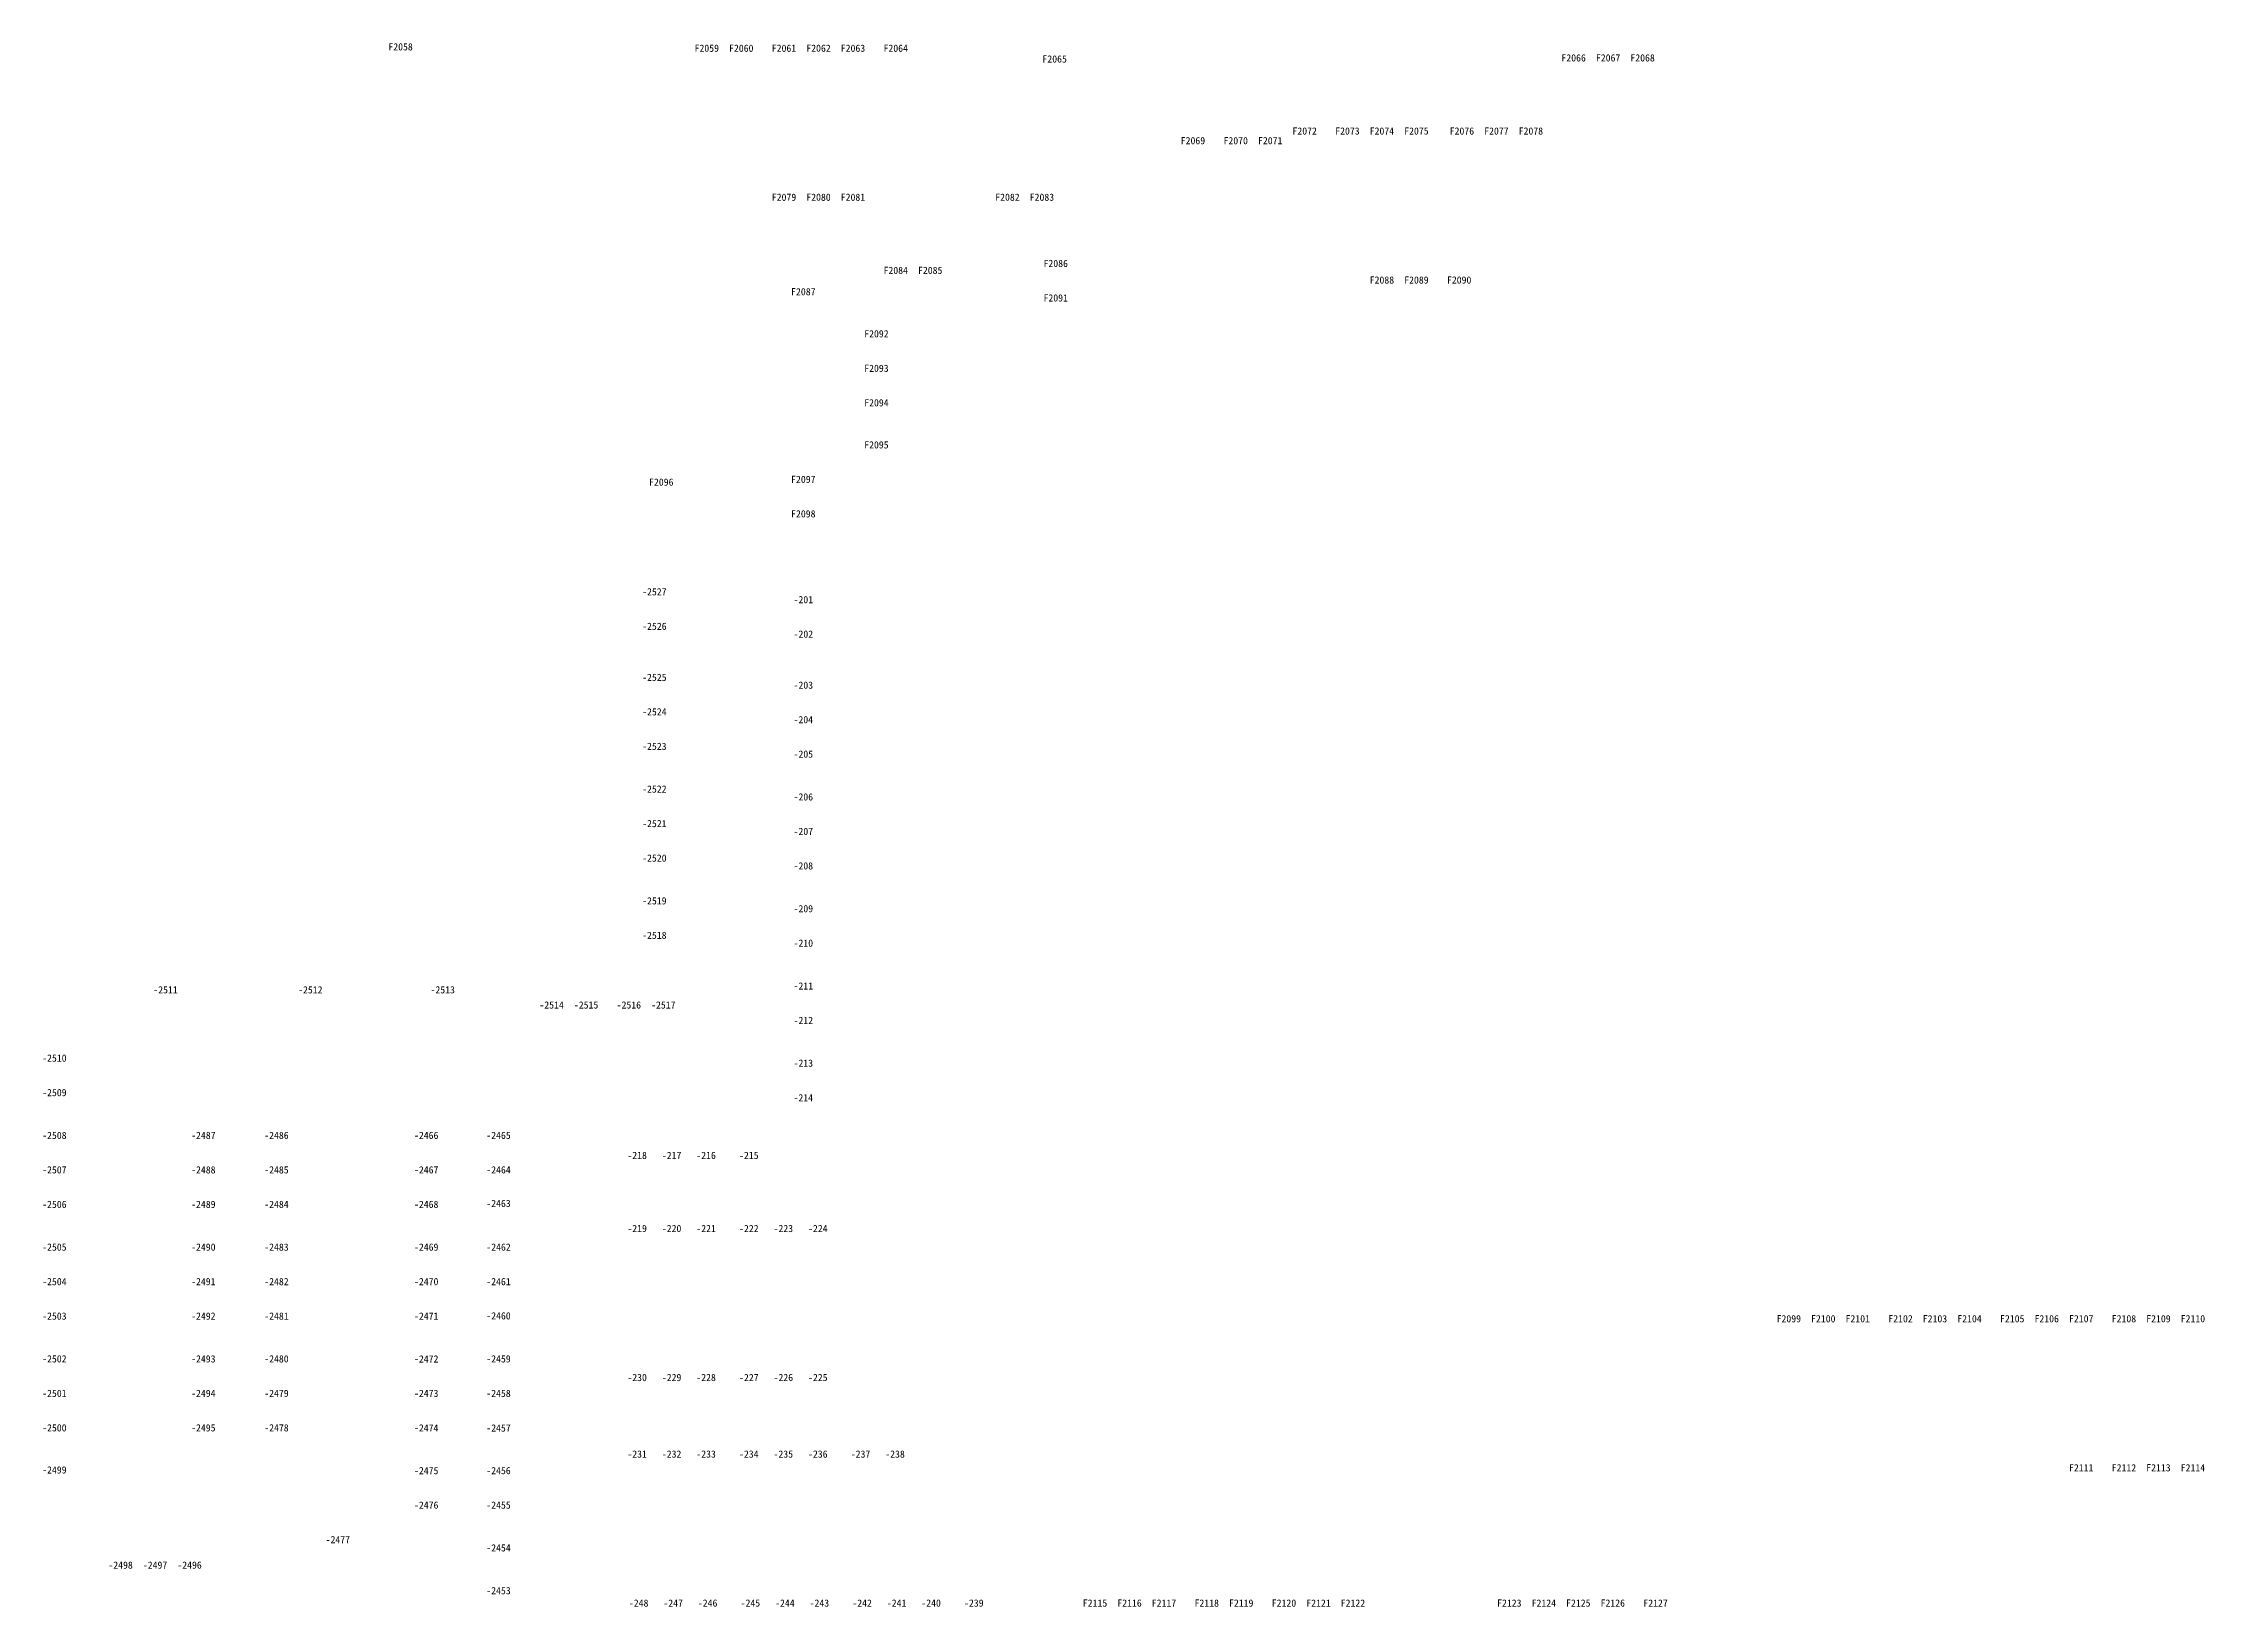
# Model space of a CAD drawing. Header units: millimetres. Extents: x -990709 to 218990, y -633409 to -276709.
# Drawn here: x -990709 to -833992, y -442264 to -328936 of the extents above; entities that cross this region are included whole.
import ezdxf
from ezdxf.enums import TextEntityAlignment as Align

# ---------------------------------------------------------------- set-up
doc = ezdxf.new("R2010")
doc.units = ezdxf.units.MM
doc.header["$LTSCALE"] = 100
doc.layers.add('A-TITLE', color=222, linetype='Continuous')
doc.styles.add('华文细黑', font='STXIHEI.TTF')

msp = doc.modelspace()

# ---------------------------------------------------------------- texts
at = {"layer": 'A-TITLE', "style": '华文细黑'}
for s, p in [('F2058', (-964800, -329200, 0)), ('F2059', (-942600, -329300, 0)), ('F2060', (-940100, -329300, 0)), ('F2061', (-937000, -329300, 0)), ('F2062', (-934500, -329300, 0)), ('F2063', (-932000, -329300, 0)), ('F2064', (-928900, -329300, 0)), ('F2065', (-917377, -330080, 0)), ('F2066', (-879750, -330000, 0)), ('F2067', (-877250, -330000, 0)), ('F2068', (-874750, -330000, 0)), ('F2072', (-899250, -335300, 0)), ('F2073', (-896150, -335300, 0)), ('F2074', (-893650, -335300, 0)), ('F2075', (-891150, -335300, 0)), ('F2076', (-887850, -335300, 0)), ('F2077', (-885350, -335300, 0)), ('F2078', (-882850, -335300, 0)), ('F2069', (-907350, -336000, 0)), ('F2070', (-904250, -336000, 0)), ('F2071', (-901750, -336000, 0)), ('F2079', (-937000, -340100, 0)), ('F2080', (-934500, -340100, 0)), ('F2081', (-932000, -340100, 0)), ('F2082', (-920800, -340100, 0)), ('F2083', (-918300, -340100, 0)), ('F2086', (-917300, -344900, 0)), ('F2084', (-928900, -345400, 0)), ('F2085', (-926400, -345400, 0)), ('F2088', (-893650, -346100, 0)), ('F2089', (-891150, -346100, 0)), ('F2090', (-888050, -346100, 0)), ('F2087', (-935600, -346950, 0)), ('F2091', (-917300, -347400, 0)), ('F2092', (-930300, -350000, 0)), ('F2093', (-930300, -352500, 0)), ('F2094', (-930300, -355000, 0)), ('F2095', (-930300, -358050, 0)), ('F2097', (-935600, -360550, 0)), ('F2096', (-945900, -360750, 0)), ('F2098', (-935600, -363050, 0)), ('-2527', (-946400, -368700, 0)), ('-201', (-935600, -369266.8)), ('-2526', (-946400, -371200, 0)), ('-202', (-935600, -371766.8)), ('-2525', (-946400, -374900, 0)), ('-203', (-935600, -375466.8)), ('-2524', (-946400, -377400, 0)), ('-204', (-935600, -377966.8)), ('-2523', (-946400, -379900)), ('-205', (-935600, -380466.8, 0)), ('-2522', (-946400, -383000, 0)), ('-206', (-935600, -383566.8)), ('-2521', (-946400, -385500)), ('-207', (-935600, -386066.8, 0)), ('-2520', (-946400, -388000, 0)), ('-208', (-935600, -388566.8, 0)), ('-2519', (-946400, -391100, 0)), ('-209', (-935600, -391666.8)), ('-2518', (-946400, -393600)), ('-210', (-935600, -394166.8, 0)), ('-2511', (-981843.3, -397550.3)), ('-2512', (-971343.3, -397550.3)), ('-2513', (-961743.3, -397550.3)), ('-211', (-935600, -397266.8)), ('-2514', (-953850, -398650)), ('-2515', (-951350, -398650, 0)), ('-2516', (-948250, -398650, 0)), ('-2517', (-945750, -398650, 0)), ('-212', (-935600, -399766.8, 0)), ('-2510', (-989900, -402500)), ('-213', (-935600, -402866.8)), ('-2509', (-989900, -405000, 0)), ('-214', (-935600, -405366.8)), ('-2508', (-989900, -408100, 0)), ('-2487', (-979100, -408100, 0)), ('-2486', (-973800, -408100, 0)), ('-2466', (-962941.5, -408100, 0)), ('-2465', (-957700, -408100, 0)), ('-2507', (-989900, -410600, 0)), ('-2488', (-979100, -410600, 0)), ('-2485', (-973800, -410600, 0)), ('-2467', (-962941.5, -410600, 0)), ('-2464', (-957700, -410600, 0)), ('-218', (-947650, -409550)), ('-217', (-945150, -409550)), ('-216', (-942650, -409550, 0)), ('-215', (-939550, -409550, 0)), ('-2506', (-989900, -413100, 0)), ('-2489', (-979100, -413100)), ('-2484', (-973800, -413100)), ('-2468', (-962941.5, -413100)), ('-2463', (-957700, -413032.8, 0)), ('-219', (-947650, -414850)), ('-220', (-945150, -414850)), ('-221', (-942650, -414850, 0)), ('-222', (-939550, -414850)), ('-223', (-937048.5, -414850, 0)), ('-224', (-934550, -414850)), ('-2505', (-989900, -416200, 0)), ('-2490', (-979100, -416200, 0)), ('-2483', (-973800, -416200, 0)), ('-2469', (-962941.5, -416200, 0)), ('-2462', (-957700, -416200, 0)), ('-2504', (-989900, -418700, 0)), ('-2491', (-979100, -418700, 0)), ('-2482', (-973800, -418700, 0)), ('-2470', (-962941.5, -418700, 0)), ('-2461', (-957700, -418700, 0)), ('-2503', (-989900, -421200, 0)), ('-2492', (-979100, -421200)), ('-2481', (-973800, -421200)), ('-2471', (-962941.5, -421200)), ('-2460', (-957700, -421181.8, 0)), ('F2099', (-864150, -421390, 0)), ('F2100', (-861650, -421390, 0)), ('F2101', (-859150, -421390, 0)), ('F2102', (-856050, -421390, 0)), ('F2103', (-853550, -421390, 0)), ('F2104', (-851050, -421390, 0)), ('F2105', (-847950, -421390, 0)), ('F2106', (-845450, -421390, 0)), ('F2107', (-842950, -421390, 0)), ('F2108', (-839850, -421390, 0)), ('F2109', (-837350, -421390, 0)), ('F2110', (-834850, -421390, 0)), ('-2502', (-989900, -424300, 0)), ('-2493', (-979100, -424300, 0)), ('-2480', (-973800, -424300, 0)), ('-2472', (-962941.5, -424300, 0)), ('-2459', (-957700, -424300, 0)), ('-230', (-947650, -425650, 0)), ('-229', (-945150, -425650, 0)), ('-228', (-942650, -425650)), ('-227', (-939550, -425650, 0)), ('-226', (-937050, -425650, 0)), ('-225', (-934550, -425650)), ('-2501', (-989900, -426800, 0)), ('-2494', (-979100, -426800, 0)), ('-2479', (-973800, -426800, 0)), ('-2473', (-962941.5, -426800, 0)), ('-2458', (-957700, -426800, 0)), ('-2500', (-989900, -429300, 0)), ('-2495', (-979100, -429300)), ('-2478', (-973800, -429300)), ('-2474', (-962941.5, -429300)), ('-2457', (-957700, -429311.3, 0)), ('-231', (-947650, -431200, 0)), ('-232', (-945150, -431200, 0)), ('-233', (-942650, -431200, 0)), ('-234', (-939550, -431200, 0)), ('-235', (-937050, -431200, 0)), ('-236', (-934550, -431200, 0)), ('-237', (-931450, -431200, 0)), ('-238', (-928950, -431200, 0)), ('-2499', (-989900, -432350, 0)), ('-2475', (-962941.5, -432400, 0)), ('-2456', (-957700, -432400, 0)), ('F2111', (-842950, -432190, 0)), ('F2112', (-839850, -432190, 0)), ('F2113', (-837350, -432190, 0)), ('F2114', (-834850, -432190, 0)), ('-2476', (-962941.5, -434900, 0)), ('-2455', (-957700, -434900, 0)), ('-2477', (-969349.2, -437400)), ('-2454', (-957700, -438000, 0)), ('-2498', (-985100, -439250)), ('-2497', (-982600, -439250)), ('-2496', (-980100, -439250)), ('-2453', (-957700, -441100, 0)), ('-248', (-947536.8, -442000, 0)), ('-247', (-945036.8, -442000, 0)), ('-246', (-942536.8, -442000, 0)), ('-245', (-939436.8, -442000, 0)), ('-244', (-936936.8, -442000, 0)), ('-243', (-934436.8, -442000, 0)), ('-242', (-931336.8, -442000, 0)), ('-241', (-928836.8, -442000, 0)), ('-240', (-926336.8, -442000, 0)), ('-239', (-923236.8, -442000, 0)), ('F2115', (-914450, -442000, 0)), ('F2116', (-911950, -442000, 0)), ('F2117', (-909450, -442000, 0)), ('F2118', (-906350, -442000, 0)), ('F2119', (-903850, -442000, 0)), ('F2120', (-900750, -442000, 0)), ('F2121', (-898249.9, -442000, 0)), ('F2122', (-895749.9, -442000, 0)), ('F2123', (-884411.7, -442000, 0)), ('F2124', (-881911.7, -442000, 0)), ('F2125', (-879411.7, -442000, 0)), ('F2126', (-876911.7, -442000, 0)), ('F2127', (-873811.7, -442000, 0))]:
    msp.add_text(s, height=520, dxfattribs=at).set_placement(p, align=Align.MIDDLE)

doc.saveas('drawing.dxf')
